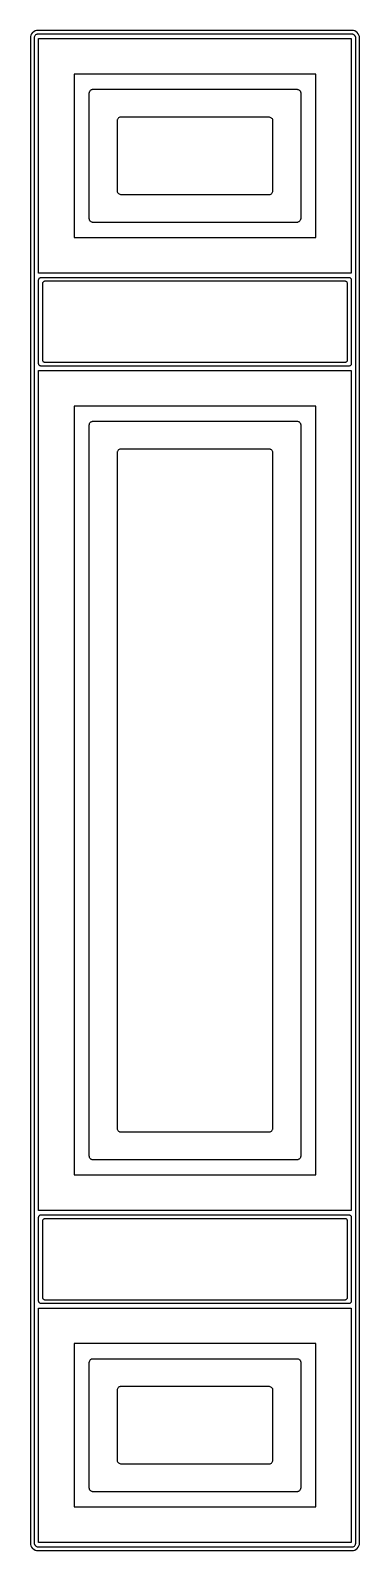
# Model space of a CAD drawing. Header units: millimetres. Extents: x 15277 to 15537, y 15262 to 16462.
import ezdxf

# ---------------------------------------------------------------- set-up
doc = ezdxf.new("R2010")
doc.units = ezdxf.units.MM

msp = doc.modelspace()

# ---------------------------------------------------------------- linework, layer by layer
for points in [[(15530.9, 16462.1), (15282.9, 16462.1, 0.414219), (15276.9, 16456.1), (15276.9, 15268.1, 0.414219), (15282.9, 15262.1), (15530.9, 15262.1, 0.414219), (15536.9, 15268.1), (15536.9, 16456.1, 0.414223), (15530.9, 16462.1)], [(15533.9, 16383.1), (15533.9, 16414.6), (15533.9, 16446.1), (15533.9, 16447.5), (15533.9, 16449), (15533.9, 16449.7), (15533.9, 16450.4), (15533.9, 16451.1), (15533.9, 16451.8), (15533.9, 16452.5, 0.000689), (15533.9, 16453.2, -0.000344), (15533.9, 16454.7, 0.001365), (15533.9, 16456.1, 0.006433), (15533.9, 16456.3, 0.01287), (15533.9, 16456.4, 0.050138), (15533.8, 16457, 0.088465), (15533.3, 16457.9, 0.088707), (15532.5, 16458.7, 0.076097), (15531.7, 16459, 0.025329), (15531.4, 16459.1, 0.011085), (15531.2, 16459.1, 0.011421), (15531.1, 16459.1, 0.008035), (15530.9, 16459.1, 0.001987), (15529.1, 16459.1, -0.001), (15528.2, 16459.1), (15527.7, 16459.1), (15527.3, 16459.1), (15526.8, 16459.1), (15526.3, 16459.1), (15525.4, 16459.1), (15524.5, 16459.1), (15523.6, 16459.1), (15520.3, 16459.1), (15517.1, 16459.1), (15513.9, 16459.1), (15510.7, 16459.1), (15497.8, 16459.1), (15490.2, 16459.1), (15482.6, 16459.1), (15475, 16459.1), (15467.4, 16459.1), (15452.1, 16459.1), (15436.9, 16459.1), (15376.9, 16459.1), (15336.4, 16459.1), (15295.8, 16459.1), (15294, 16459.1), (15292.2, 16459.1), (15291.2, 16459.1), (15290.3, 16459.1), (15289.4, 16459.1), (15288.5, 16459.1), (15288, 16459.1), (15287.5, 16459.1), (15287.1, 16459.1), (15286.6, 16459.1), (15286.2, 16459.1), (15285.7, 16459.1, -0.001), (15284.8, 16459.1, 0.001861), (15282.9, 16459.1, 0.00324), (15282.8, 16459.1, 0.009705), (15282.6, 16459.1, 0.049314), (15282, 16459, 0.088628), (15281.1, 16458.5, 0.088391), (15280.4, 16457.7, 0.075461), (15280, 16456.9, 0.024603), (15280, 16456.6, 0.012967), (15280, 16456.4, 0.016068), (15279.9, 16456.3, 0.003226), (15279.9, 16456.1, 0.001364), (15279.9, 16454.7, -0.000341), (15279.9, 16453.2, 0.000684), (15279.9, 16452.5), (15279.9, 16451.8), (15279.9, 16451.1), (15279.9, 16450.4), (15279.9, 16446.2), (15279.9, 16442), (15279.9, 16433.6, 0.000004), (15279.9, 16433.3), (15279.9, 16433), (15279.9, 16432.5), (15279.9, 16431.5), (15279.9, 16429.4), (15279.9, 16425.2), (15279.9, 16423.1), (15279.9, 16422.5, -0.000929), (15279.9, 16422), (15279.9, 16421), (15279.9, 16416.7), (15279.9, 16412.5), (15279.9, 16411.5, 0.00001), (15279.9, 16411), (15279.9, 16410.4), (15279.9, 16408.3), (15279.9, 16404.1), (15279.9, 16403.1, 0.00005), (15279.9, 16402.6), (15279.9, 16402), (15279.9, 16399.9), (15279.9, 16395.7), (15279.9, 16394.7, 0.00001), (15279.9, 16394.1), (15279.9, 16393.6), (15279.9, 16391.5), (15279.9, 16383.1), (15279.9, 16343.1), (15279.9, 15381.1), (15279.9, 15341.1), (15279.9, 15309.6), (15279.9, 15278.1), (15279.9, 15276.7), (15279.9, 15275.3), (15279.9, 15274.5), (15279.9, 15273.8), (15279.9, 15273.1), (15279.9, 15272.4), (15279.9, 15271.7, 0.000682), (15279.9, 15271, -0.000355), (15279.9, 15269.5, 0.001705), (15279.9, 15268.1, 0.00643), (15279.9, 15268, 0.016113), (15280, 15267.8, 0.050061), (15280.1, 15267.2, 0.089014), (15280.6, 15266.3, 0.08855), (15281.4, 15265.6, 0.075426), (15282.2, 15265.2, 0.025454), (15282.5, 15265.1, 0.014622), (15282.6, 15265.1, 0.014858), (15282.8, 15265.1, 0.00324), (15282.9, 15265.1, 0.001589), (15284.8, 15265.1, -0.001077), (15285.7, 15265.1), (15286.2, 15265.1, -0.000523), (15286.4, 15265.1), (15286.6, 15265.1), (15287.1, 15265.1), (15287.5, 15265.1), (15288.5, 15265.1), (15288.9, 15265.1), (15289.4, 15265.1), (15290.3, 15265.1), (15291.1, 15265.1), (15291.3, 15265.1, 0.001212), (15291.5, 15265.1), (15291.9, 15265.1), (15293.5, 15265.1), (15296.8, 15265.1), (15303.2, 15265.1), (15316.1, 15265.1), (15318, 15265.1), (15318.5, 15265.1, -0.000514), (15319, 15265.1), (15319.9, 15265.1), (15323.7, 15265.1), (15331.3, 15265.1), (15338.9, 15265.1), (15340.8, 15265.1), (15341.3, 15265.1, 0.000514), (15341.8, 15265.1), (15342.7, 15265.1), (15346.5, 15265.1), (15361.7, 15265.1, 0.000514), (15362.2, 15265.1), (15362.7, 15265.1), (15363.6, 15265.1), (15365.5, 15265.1), (15369.3, 15265.1), (15376.9, 15265.1), (15436.9, 15265.1), (15477.5, 15265.1), (15497.8, 15265.1), (15518, 15265.1), (15519.9, 15265.1), (15521.7, 15265.1), (15522.6, 15265.1), (15523.6, 15265.1), (15524.5, 15265.1), (15525, 15265.1), (15525.4, 15265.1), (15526.3, 15265.1), (15526.8, 15265.1), (15527.3, 15265.1, -0.000795), (15529.1, 15265.1, 0.001589), (15530.9, 15265.1, 0.00324), (15531.1, 15265.1, 0.014659), (15531.2, 15265.1, 0.049544), (15531.8, 15265.2, 0.088903), (15532.8, 15265.7, 0.088798), (15533.5, 15266.5, 0.076012), (15533.8, 15267.4, 0.026201), (15533.9, 15267.7, 0.012949), (15533.9, 15267.8, 0.016112), (15533.9, 15268, 0.00643), (15533.9, 15268.1, 0.001707), (15533.9, 15269.5, -0.000344), (15533.9, 15271, 0.000725), (15533.9, 15271.7), (15533.9, 15272.4), (15533.9, 15273.1), (15533.9, 15273.8), (15533.9, 15278), (15533.9, 15282.2), (15533.9, 15290.7, 0.000026), (15533.9, 15290.9), (15533.9, 15291.2), (15533.9, 15291.7), (15533.9, 15292.8), (15533.9, 15294.9), (15533.9, 15299.1), (15533.9, 15301.2), (15533.9, 15301.7, -0.000034), (15533.9, 15302.2), (15533.9, 15303.3), (15533.9, 15307.5), (15533.9, 15311.7), (15533.9, 15312.7, 0.000929), (15533.9, 15313.3), (15533.9, 15313.8), (15533.9, 15315.9), (15533.9, 15320.1), (15533.9, 15321.1, 0.000208), (15533.9, 15321.7), (15533.9, 15322.2), (15533.9, 15324.3), (15533.9, 15328.5), (15533.9, 15329.5, 0.000208), (15533.9, 15330.1), (15533.9, 15330.6), (15533.9, 15332.7), (15533.9, 15341.1), (15533.9, 15381.1), (15533.9, 16343.1), (15533.9, 16383.1)], [(15490.4, 16343.1), (15490.4, 16330.1), (15490.4, 16317.1), (15490.4, 16316.5), (15490.4, 16315.9), (15490.4, 16315.6), (15490.4, 16315.3), (15490.4, 16315.1, -0.001689), (15490.4, 16314.8), (15490.4, 16314.5, 0.001688), (15490.4, 16314.2, -0.00085), (15490.4, 16313.6, -0.006431), (15490.4, 16313.5, -0.012895), (15490.4, 16313.3, -0.05007), (15490.3, 16312.7, -0.088979), (15489.8, 16311.8, -0.088777), (15489, 16311.1, -0.076306), (15488.2, 16310.7, -0.024535), (15487.9, 16310.6, -0.009476), (15487.7, 16310.6, -0.015777), (15487.6, 16310.6, -0.012855), (15487.4, 16310.6, -0.002219), (15486.5, 16310.6, 0.000493), (15485.5, 16310.6), (15485.2, 16310.6), (15485, 16310.6), (15484.5, 16310.6), (15484, 16310.6), (15483.5, 16310.6), (15477.7, 16310.6), (15471.8, 16310.6), (15466, 16310.6), (15460.2, 16310.6), (15448.6, 16310.6), (15442.8, 16310.6), (15436.9, 16310.6), (15376.9, 16310.6), (15355.2, 16310.6), (15333.4, 16310.6), (15331.9, 16310.6), (15330.4, 16310.6), (15329.9, 16310.6), (15329.4, 16310.6, -0.00074), (15328.4, 16310.6), (15328.2, 16310.6), (15327.9, 16310.6, 0.00074), (15327.4, 16310.6, -0.002219), (15326.4, 16310.6, -0.01125), (15326.3, 16310.6, -0.014546), (15326.1, 16310.6, -0.049314), (15325.5, 16310.7, -0.08929), (15324.6, 16311.2, -0.088796), (15323.9, 16312, -0.076026), (15323.5, 16312.9, -0.02626), (15323.5, 16313.2, -0.012967), (15323.5, 16313.3, -0.01612), (15323.4, 16313.5, -0.006431), (15323.4, 16313.6, -0.001688), (15323.4, 16314.2, 0.001692), (15323.4, 16314.5), (15323.4, 16314.8, -0.001686), (15323.4, 16315.1), (15323.4, 16315.3), (15323.4, 16317.1), (15323.4, 16318.8), (15323.4, 16322.3, 0.000078), (15323.4, 16322.5), (15323.4, 16322.7), (15323.4, 16323.2), (15323.4, 16324), (15323.4, 16325.8), (15323.4, 16327.5), (15323.4, 16327.9, -0.000006), (15323.4, 16328.4), (15323.4, 16329.2), (15323.4, 16331), (15323.4, 16331.4, -0.000006), (15323.4, 16331.8), (15323.4, 16332.7), (15323.4, 16334.4), (15323.4, 16334.9, -0.000006), (15323.4, 16335.3), (15323.4, 16336.2), (15323.4, 16339.6, -0.000025), (15323.4, 16339.9), (15323.4, 16340.1), (15323.4, 16340.5), (15323.4, 16341.4), (15323.4, 16343.1), (15323.4, 16383.1), (15323.4, 16396.1), (15323.4, 16409.1), (15323.4, 16409.7), (15323.4, 16410.3), (15323.4, 16410.6), (15323.4, 16410.9), (15323.4, 16411.2), (15323.4, 16411.5, 0.00085), (15323.4, 16412, -0.001686), (15323.4, 16412.6, -0.006453), (15323.4, 16412.8, -0.016068), (15323.5, 16412.9, -0.050138), (15323.6, 16413.5, -0.089447), (15324.1, 16414.4, -0.088596), (15324.9, 16415.2, -0.074938), (15325.7, 16415.5, -0.025205), (15326, 16415.6, -0.011605), (15326.1, 16415.6, -0.009705), (15326.3, 16415.6, -0.00324), (15326.4, 16415.6, -0.001479), (15327.4, 16415.6, 0.000986), (15328.4, 16415.6), (15328.9, 16415.6), (15329.4, 16415.6), (15329.7, 16415.6), (15329.9, 16415.6), (15330.4, 16415.6), (15336.2, 16415.6), (15342, 16415.6), (15347.9, 16415.6), (15353.7, 16415.6), (15365.3, 16415.6), (15376.9, 16415.6), (15436.9, 16415.6), (15458.7, 16415.6), (15480.5, 16415.6), (15482, 16415.6), (15482.7, 16415.6), (15483.5, 16415.6), (15484, 16415.6), (15484.5, 16415.6), (15485, 16415.6), (15485.2, 16415.6), (15485.5, 16415.6, 0.00074), (15486.5, 16415.6, -0.001479), (15487.4, 16415.6, -0.008035), (15487.6, 16415.6, -0.010957), (15487.7, 16415.6, -0.049979), (15488.3, 16415.5, -0.088539), (15489.3, 16415, -0.088773), (15490, 16414.2, -0.076069), (15490.3, 16413.4, -0.026202), (15490.4, 16413.1, -0.012925), (15490.4, 16412.9, -0.012896), (15490.4, 16412.8, -0.006433), (15490.4, 16412.6, -0.00085), (15490.4, 16412, 0.001689), (15490.4, 16411.7), (15490.4, 16411.5), (15490.4, 16411.2), (15490.4, 16410.9), (15490.4, 16410.6, 0.00193), (15490.4, 16410.4), (15490.4, 16409.9), (15490.4, 16408.8), (15490.4, 16406.8), (15490.4, 16402.8), (15490.4, 16402.2), (15490.4, 16402, -0.00003), (15490.4, 16401.9), (15490.4, 16401.5), (15490.4, 16400.3), (15490.4, 16399.7), (15490.4, 16399.5, -0.00003), (15490.4, 16399.4), (15490.4, 16399.1), (15490.4, 16397.9), (15490.4, 16395.4), (15490.4, 16394.8), (15490.4, 16394.6, 0.003177), (15490.4, 16394.5), (15490.4, 16394.2), (15490.4, 16392.9), (15490.4, 16388, 0.000004), (15490.4, 16387.7), (15490.4, 16387.4), (15490.4, 16386.8), (15490.4, 16385.6), (15490.4, 16383.1), (15490.4, 16343.1)], [(15345.4, 16383.1), (15345.4, 16343.1), (15345.4, 16339.7), (15345.4, 16336.4), (15345.4, 16336.2), (15345.4, 16336.1), (15345.4, 16336), (15345.4, 16335.9), (15345.4, 16335.8), (15345.4, 16335.8, 0.000005), (15345.4, 16335.6, 0.00971), (15345.4, 16335.5, 0.01612), (15345.5, 16335.3, 0.062838), (15345.6, 16334.6, 0.089388), (15346.2, 16333.7, 0.089152), (15347, 16333, 0.088727), (15348, 16332.6, 0.010014), (15348.1, 16332.6, 0.014546), (15348.3, 16332.6, 0.008035), (15348.4, 16332.6, 0.002178), (15349, 16332.6), (15349.3, 16332.6), (15349.6, 16332.6, 0.00131), (15350.1, 16332.6), (15351.4, 16332.6), (15352.8, 16332.6), (15354.1, 16332.6), (15355.4, 16332.6), (15356.8, 16332.6), (15358.1, 16332.6), (15360.7, 16332.6), (15362.8, 16332.6), (15364.8, 16332.6), (15366.8, 16332.6), (15368.8, 16332.6), (15372.9, 16332.6), (15376.9, 16332.6), (15436.9, 16332.6), (15449.5, 16332.6), (15462.1, 16332.6), (15462.6, 16332.6), (15463.2, 16332.6), (15463.5, 16332.6), (15463.8, 16332.6), (15464, 16332.6), (15464.3, 16332.6), (15464.6, 16332.6, -0.001801), (15464.9, 16332.6, 0.001311), (15465.4, 16332.6, 0.008034), (15465.6, 16332.6, 0.014447), (15465.7, 16332.6, 0.050501), (15466.3, 16332.7, 0.088806), (15467.3, 16333.2, 0.088922), (15468, 16334, 0.076563), (15468.3, 16334.9, 0.03701), (15468.4, 16335.3, 0.012895), (15468.4, 16335.5, 0.00971), (15468.4, 16335.6, 0.003237), (15468.4, 16335.8), (15468.4, 16335.8), (15468.4, 16335.9, 0.000544), (15468.4, 16337.7), (15468.4, 16339.5), (15468.4, 16340, 0.000089), (15468.4, 16340.2), (15468.4, 16340.4), (15468.4, 16340.9, 0.000098), (15468.4, 16341.1), (15468.4, 16341.3), (15468.4, 16341.8, 0.000098), (15468.4, 16342), (15468.4, 16342.2), (15468.4, 16343.1), (15468.4, 16383.1), (15468.4, 16386.5), (15468.4, 16389.9), (15468.4, 16390), (15468.4, 16390.2), (15468.4, 16390.2), (15468.4, 16390.3), (15468.4, 16390.4), (15468.4, 16390.5, 0.000022), (15468.4, 16390.6, 0.009711), (15468.4, 16390.8, 0.01287), (15468.4, 16390.9, 0.062822), (15468.3, 16391.7, 0.088373), (15467.7, 16392.6, 0.08848), (15466.9, 16393.2, 0.088837), (15465.9, 16393.6, 0.011085), (15465.7, 16393.6, 0.011421), (15465.6, 16393.6, 0.008035), (15465.4, 16393.6, 0.001311), (15464.9, 16393.6, -0.000437), (15464.6, 16393.6), (15464.3, 16393.6), (15464, 16393.6), (15463.8, 16393.6), (15462.4, 16393.6), (15461.1, 16393.6), (15459.8, 16393.6), (15458.5, 16393.6), (15455.8, 16393.6), (15453.1, 16393.6), (15449.1, 16393.6), (15445, 16393.6), (15441, 16393.6), (15436.9, 16393.6), (15376.9, 16393.6), (15364.4, 16393.6), (15351.8, 16393.6), (15351.2, 16393.6), (15350.7, 16393.6), (15350.4, 16393.6, -0.000437), (15350.1, 16393.6), (15349.8, 16393.6), (15349.6, 16393.6, -0.001311), (15349, 16393.6, 0.000437), (15348.4, 16393.6, 0.006446), (15348.3, 16393.6, 0.009705), (15348.1, 16393.6, 0.049314), (15347.5, 16393.5, 0.088628), (15346.6, 16393, 0.088391), (15345.9, 16392.2, 0.07594), (15345.5, 16391.4, 0.038135), (15345.5, 16390.9, 0.016068), (15345.4, 16390.8, 0.00971), (15345.4, 16390.6, 0.000013), (15345.4, 16390.5), (15345.4, 16390.4), (15345.4, 16390.3, 0.000545), (15345.4, 16388.5), (15345.4, 16386.7), (15345.4, 16386.3, 0.000022), (15345.4, 16386), (15345.4, 16385.8), (15345.4, 16385.4, 0.000003), (15345.4, 16385.1), (15345.4, 16384.9), (15345.4, 16384.5, 0.000003), (15345.4, 16384.2), (15345.4, 16384), (15345.4, 16383.1)], [(15436.9, 16197.1), (15376.9, 16197.1), (15337.5, 16197.1), (15298, 16197.1), (15296.2, 16197.1), (15294.4, 16197.1), (15293.5, 16197.1), (15293.1, 16197.1), (15292.6, 16197.1), (15291.7, 16197.1), (15290.8, 16197.1), (15289.9, 16197.1), (15289.5, 16197.1), (15289, 16197.1, -0.000408), (15288.6, 16197.1), (15288.1, 16197.1, 0.001213), (15287.2, 16197.1, -0.002306), (15285.4, 16197.1, -0.011676), (15285.3, 16197.1, -0.023025), (15285.2, 16197.1, -0.047507), (15284.8, 16197.2, -0.095497), (15284.2, 16197.6, -0.094685), (15283.7, 16198.1, -0.078807), (15283.5, 16198.7, -0.015709), (15283.5, 16198.9, -0.01172), (15283.4, 16199, -0.007752), (15283.4, 16199), (15283.4, 16199.1, -0.002264), (15283.4, 16200.4, 0.000382), (15283.4, 16201.7, -0.000755), (15283.4, 16202.3), (15283.4, 16203, 0.000755), (15283.4, 16203.6), (15283.4, 16204.3, -0.000159), (15283.4, 16207.4, 0.000953), (15283.4, 16210.4, -0.000039), (15283.4, 16210.6), (15283.4, 16210.8), (15283.4, 16211.2), (15283.4, 16212), (15283.4, 16213.5), (15283.4, 16216.6), (15283.4, 16222.7), (15283.4, 16225.8), (15283.4, 16227.3), (15283.4, 16228.1), (15283.4, 16228.5, -0.000015), (15283.4, 16228.9), (15283.4, 16241.2), (15283.4, 16247.3, 0.000099), (15283.4, 16247.5), (15283.4, 16247.7), (15283.4, 16248.1), (15283.4, 16248.9), (15283.4, 16250.4), (15283.4, 16253.5), (15283.4, 16254.8), (15283.4, 16255.4), (15283.4, 16255.7), (15283.4, 16255.9, 0.000128), (15283.4, 16256, -0.000031), (15283.4, 16256.2), (15283.4, 16256.4), (15283.4, 16256.7), (15283.4, 16257.3), (15283.4, 16258.6), (15283.4, 16259.3), (15283.4, 16259.9), (15283.4, 16260.6), (15283.4, 16261.2), (15283.4, 16261.9, -0.000756), (15283.4, 16262.5, 0.000382), (15283.4, 16263.8, -0.002263), (15283.4, 16265.1, -0.00778), (15283.4, 16265.2, -0.019516), (15283.5, 16265.4, -0.061312), (15283.6, 16265.8, -0.094163), (15284, 16266.5, -0.094053), (15284.6, 16266.9, -0.062832), (15285.1, 16267.1, -0.014414), (15285.2, 16267.1, -0.017278), (15285.3, 16267.1, -0.005791), (15285.4, 16267.1, -0.001913), (15287.2, 16267.1, 0.000408), (15289, 16267.1), (15289.9, 16267.1), (15290.8, 16267.1, 0.000408), (15292.6, 16267.1), (15297.1, 16267.1), (15299.3, 16267.1), (15301.6, 16267.1), (15311, 16267.1), (15320.4, 16267.1), (15329.8, 16267.1), (15339.3, 16267.1), (15358.1, 16267.1), (15367.5, 16267.1), (15376.9, 16267.1), (15436.9, 16267.1), (15476.4, 16267.1), (15515.9, 16267.1), (15517.7, 16267.1), (15519.5, 16267.1), (15520.4, 16267.1), (15521.3, 16267.1), (15522.2, 16267.1), (15522.6, 16267.1), (15523.1, 16267.1, -0.000408), (15524.9, 16267.1, 0.000408), (15526.6, 16267.1, -0.002041), (15528.4, 16267.1, -0.009677), (15528.6, 16267.1, -0.019276), (15528.7, 16267.1, -0.047507), (15529.1, 16267, -0.09439), (15529.7, 16266.6, -0.09452), (15530.2, 16266.1, -0.078807), (15530.4, 16265.5, -0.015709), (15530.4, 16265.4, -0.019517), (15530.4, 16265.2, -0.011672), (15530.4, 16265.1, -0.002264), (15530.4, 16263.8, 0.000755), (15530.4, 16262.5, -0.000755), (15530.4, 16261.9), (15530.4, 16261.2), (15530.4, 16260.6), (15530.4, 16259.9), (15530.4, 16256.9), (15530.4, 16253.8), (15530.4, 16247.6, -0.000108), (15530.4, 16247.4), (15530.4, 16247.3), (15530.4, 16246.9), (15530.4, 16246.1), (15530.4, 16244.6), (15530.4, 16241.5), (15530.4, 16240), (15530.4, 16239.6, 0.001271), (15530.4, 16239.2), (15530.4, 16238.4), (15530.4, 16235.3), (15530.4, 16232.3), (15530.4, 16231.5, -0.001274), (15530.4, 16231.1), (15530.4, 16230.7), (15530.4, 16229.2), (15530.4, 16226.1), (15530.4, 16225.4, -0.001272), (15530.4, 16225), (15530.4, 16224.6), (15530.4, 16223), (15530.4, 16220), (15530.4, 16219.2, -0.001272), (15530.4, 16218.8), (15530.4, 16218.4), (15530.4, 16216.9), (15530.4, 16210.8), (15530.4, 16208.2), (15530.4, 16205.6), (15530.4, 16204.9), (15530.4, 16204.3), (15530.4, 16203.6), (15530.4, 16203), (15530.4, 16202.3, -0.000755), (15530.4, 16201.7, 0.000755), (15530.4, 16200.4, -0.002265), (15530.4, 16199.1, -0.007751), (15530.4, 16199, -0.015634), (15530.4, 16198.9, -0.046556), (15530.3, 16198.5, -0.093778), (15530, 16197.8, -0.094204), (15529.4, 16197.4, -0.079376), (15528.8, 16197.1, -0.015812), (15528.7, 16197.1, -0.023263), (15528.6, 16197.1, -0.011676), (15528.4, 16197.1, -0.002041), (15526.6, 16197.1, 0.00051), (15524.9, 16197.1, -0.000408), (15523.1, 16197.1), (15522.2, 16197.1), (15521.3, 16197.1), (15519, 16197.1), (15516.8, 16197.1), (15514.5, 16197.1), (15512.3, 16197.1), (15502.9, 16197.1), (15493.5, 16197.1), (15484, 16197.1), (15474.6, 16197.1), (15455.8, 16197.1), (15446.4, 16197.1), (15436.9, 16197.1)], [(15436.9, 16200.1), (15475.1, 16200.1), (15513.3, 16200.1), (15515, 16200.1), (15516.8, 16200.1), (15517.6, 16200.1), (15518.1, 16200.1), (15518.5, 16200.1), (15519.4, 16200.1), (15520.2, 16200.1, 0.000422), (15522, 16200.1), (15522.4, 16200.1), (15522.8, 16200.1, -0.000844), (15523.7, 16200.1, 0.002532), (15525.4, 16200.1, 0.008023), (15525.5, 16200.1, 0.011659), (15525.6, 16200.1, 0.017716), (15525.7, 16200.1, 0.047248), (15526.1, 16200.2, 0.094192), (15526.7, 16200.6, 0.094032), (15527.2, 16201.1, 0.079513), (15527.4, 16201.7, 0.011891), (15527.4, 16201.9, 0.015617), (15527.4, 16202, 0.007751), (15527.4, 16202.1, 0.002076), (15527.4, 16203.3, -0.00083), (15527.4, 16204.5, 0.00083), (15527.4, 16205), (15527.4, 16205.6), (15527.4, 16206.2), (15527.4, 16206.8, 0.000167), (15527.4, 16209.8, -0.000996), (15527.4, 16212.7, 0.00003), (15527.4, 16212.9), (15527.4, 16213.1), (15527.4, 16213.4), (15527.4, 16214.2), (15527.4, 16215.6), (15527.4, 16218.6), (15527.4, 16230.3), (15527.4, 16233.3), (15527.4, 16234, 0.001328), (15527.4, 16234.4), (15527.4, 16234.8), (15527.4, 16236.2), (15527.4, 16239.2), (15527.4, 16239.9, 0.000041), (15527.4, 16240.3), (15527.4, 16240.6), (15527.4, 16242.1), (15527.4, 16245), (15527.4, 16245.8, 0.001328), (15527.4, 16246.2), (15527.4, 16246.5), (15527.4, 16248), (15527.4, 16253.9), (15527.4, 16255), (15527.4, 16256.2), (15527.4, 16256.8), (15527.4, 16257.4), (15527.4, 16258), (15527.4, 16258.6), (15527.4, 16259.2, 0.000831), (15527.4, 16259.8, -0.00083), (15527.4, 16260.9, 0.00249), (15527.4, 16262.1, 0.007815), (15527.4, 16262.2, 0.019517), (15527.4, 16262.4, 0.04518), (15527.3, 16262.7, 0.094466), (15527, 16263.4, 0.094205), (15526.4, 16263.9, 0.079073), (15525.8, 16264.1, 0.013396), (15525.7, 16264.1, 0.017041), (15525.6, 16264.1, 0.009773), (15525.4, 16264.1, 0.00211), (15523.7, 16264.1, -0.000422), (15522, 16264.1, 0.000507), (15520.2, 16264.1), (15519.8, 16264.1), (15519.4, 16264.1), (15518.5, 16264.1), (15515.9, 16264.1), (15513.3, 16264.1), (15510.7, 16264.1), (15508.1, 16264.1), (15499.2, 16264.1), (15490.3, 16264.1), (15481.4, 16264.1), (15472.5, 16264.1), (15454.7, 16264.1), (15445.8, 16264.1), (15436.9, 16264.1), (15376.9, 16264.1), (15338.8, 16264.1), (15300.6, 16264.1), (15298.9, 16264.1), (15297.1, 16264.1), (15296.3, 16264.1), (15295.4, 16264.1), (15294.5, 16264.1), (15294.1, 16264.1), (15293.6, 16264.1, 0.000507), (15291.9, 16264.1, -0.000422), (15290.2, 16264.1, 0.00211), (15288.4, 16264.1, 0.009773), (15288.3, 16264.1, 0.017517), (15288.2, 16264.1, 0.046403), (15287.8, 16264, 0.094778), (15287.2, 16263.6, 0.094701), (15286.7, 16263.1, 0.078807), (15286.5, 16262.5, 0.015708), (15286.5, 16262.4, 0.011726), (15286.4, 16262.2, 0.007815), (15286.4, 16262.1, 0.00166), (15286.4, 16260.9, -0.000415), (15286.4, 16259.8, 0.00083), (15286.4, 16259.2), (15286.4, 16258.6, -0.00083), (15286.4, 16258), (15286.4, 16257.4, 0.000166), (15286.4, 16254.5, -0.000996), (15286.4, 16251.5, 0.000001), (15286.4, 16251.3), (15286.4, 16251.2), (15286.4, 16250.8), (15286.4, 16250), (15286.4, 16248.6), (15286.4, 16245.6), (15286.4, 16233.9), (15286.4, 16230.9), (15286.4, 16230.2, 0.000012), (15286.4, 16229.8), (15286.4, 16229.5), (15286.4, 16228), (15286.4, 16225), (15286.4, 16224.3, 0.000012), (15286.4, 16223.9), (15286.4, 16223.6), (15286.4, 16222.1), (15286.4, 16219.2), (15286.4, 16218.4, 0.000012), (15286.4, 16218.1), (15286.4, 16217.7), (15286.4, 16216.2), (15286.4, 16210.3), (15286.4, 16209.2), (15286.4, 16208), (15286.4, 16207.4), (15286.4, 16206.8), (15286.4, 16206.2), (15286.4, 16205.6), (15286.4, 16205, 0.00083), (15286.4, 16204.5, -0.000415), (15286.4, 16203.3, 0.00166), (15286.4, 16202.1), (15286.4, 16202, 0.007752), (15286.4, 16202, 0.015625), (15286.5, 16201.9, 0.047866), (15286.5, 16201.5, 0.094369), (15286.9, 16200.8, 0.094204), (15287.5, 16200.4, 0.078961), (15288.1, 16200.1, 0.016329), (15288.2, 16200.1, 0.017516), (15288.3, 16200.1, 0.01246), (15288.4, 16200.1, 0.008295), (15288.4, 16200.1, 0.002532), (15290.2, 16200.1, -0.000844), (15291, 16200.1), (15291.5, 16200.1), (15291.9, 16200.1), (15292.3, 16200.1), (15292.8, 16200.1), (15293.6, 16200.1, -0.000507), (15295.4, 16200.1), (15298, 16200.1), (15300.6, 16200.1), (15305.8, 16200.1), (15314.7, 16200.1), (15323.6, 16200.1), (15332.5, 16200.1), (15341.4, 16200.1), (15359.2, 16200.1), (15368.1, 16200.1), (15376.9, 16200.1), (15436.9, 16200.1)], [(15436.9, 16153.6), (15458.7, 16153.6), (15480.5, 16153.6), (15482, 16153.6), (15483.5, 16153.6), (15484, 16153.6), (15484.5, 16153.6), (15485, 16153.6), (15485.2, 16153.6), (15485.5, 16153.6, 0.00074), (15486.5, 16153.6, -0.001479), (15487.4, 16153.6, -0.008035), (15487.6, 16153.6, -0.011612), (15487.7, 16153.6, -0.048784), (15488.3, 16153.5, -0.088479), (15489.3, 16153, -0.088827), (15490, 16152.2, -0.076012), (15490.3, 16151.4, -0.024661), (15490.4, 16151.1, -0.012907), (15490.4, 16150.9, -0.016115), (15490.4, 16150.8, -0.006431), (15490.4, 16150.6, -0.004946), (15490.5, 16145.6, 0.000388), (15490.4, 16140.5, 0.000485), (15490.4, 16130.5), (15490.4, 16129.8), (15490.4, 16129.2), (15490.4, 16128, -0.000023), (15490.4, 16127.8), (15490.4, 16127.6), (15490.4, 16127.3), (15490.4, 16126.7), (15490.4, 16126.1), (15490.4, 16125.8, -0.000204), (15490.4, 16125.4), (15490.4, 16122.9), (15490.4, 16122.6, 0.001552), (15490.4, 16122.3), (15490.4, 16121.7), (15490.4, 16121.3, 0.001552), (15490.4, 16121), (15490.4, 16120.4), (15490.4, 16119.8), (15490.4, 16119.6, 0.003103), (15490.4, 16119.5), (15490.4, 16119.1), (15490.4, 16117.9), (15490.4, 16115.4), (15490.4, 16114.1), (15490.4, 16113.8, -0.000033), (15490.4, 16113.5), (15490.4, 16112.9), (15490.4, 16110.3), (15490.4, 16105.3), (15490.4, 16100.3), (15490.4, 16092.7), (15490.4, 16085.2), (15490.4, 16077.6), (15490.4, 16073.8), (15490.4, 16071.9), (15490.4, 16071), (15490.4, 16070.5), (15490.4, 16070.3, -0.002073), (15490.4, 16070.1), (15490.4, 16018.1), (15490.4, 15966.1, -0.000162), (15490.4, 15965.9), (15490.4, 15965.7), (15490.4, 15965.3), (15490.4, 15964.5), (15490.4, 15962.8), (15490.4, 15959.6), (15490.4, 15953.1), (15490.4, 15940.1), (15490.4, 15914.1), (15490.4, 15901.1), (15490.4, 15897.8), (15490.4, 15897), (15490.4, 15896.8, 0.002405), (15490.4, 15896.6), (15490.4, 15896.2), (15490.4, 15894.6), (15490.4, 15888.1), (15490.4, 15862.1), (15490.4, 15836.1), (15490.4, 15829.6), (15490.4, 15828), (15490.4, 15827.6, -0.002406), (15490.4, 15827.4), (15490.4, 15827.2), (15490.4, 15826.4), (15490.4, 15823.1), (15490.4, 15810.1), (15490.4, 15784.1), (15490.4, 15777.6), (15490.4, 15776), (15490.4, 15775.6, -0.002407), (15490.4, 15775.4), (15490.4, 15775.2), (15490.4, 15774.4), (15490.4, 15771.1), (15490.4, 15758.1), (15490.4, 15732.1), (15490.4, 15725.6), (15490.4, 15724), (15490.4, 15723.6, -0.002404), (15490.4, 15723.4), (15490.4, 15723.2), (15490.4, 15722.4), (15490.4, 15719.1), (15490.4, 15706.1), (15490.4, 15654.2), (15490.4, 15644.1), (15490.4, 15634), (15490.4, 15629), (15490.4, 15624), (15490.4, 15618.9), (15490.4, 15613.9), (15490.4, 15611.4), (15490.4, 15610.7, -0.001558), (15490.4, 15610.4), (15490.4, 15610.1), (15490.4, 15608.8), (15490.4, 15606.3), (15490.4, 15605.1), (15490.4, 15604.8, 0.000012), (15490.4, 15604.6), (15490.4, 15604.4), (15490.4, 15603.8), (15490.4, 15603.2, 0.000008), (15490.4, 15602.9), (15490.4, 15602.6), (15490.4, 15601.9, 0.000015), (15490.4, 15601.6), (15490.4, 15601.3), (15490.4, 15598.8, -0.000175), (15490.4, 15598.5), (15490.4, 15598.2), (15490.4, 15597.5), (15490.4, 15596.9), (15490.4, 15596.6), (15490.4, 15596.4, -0.000008), (15490.4, 15596.3), (15490.4, 15595), (15490.4, 15594.4), (15490.4, 15593.7, 0.000485), (15490.4, 15583.7, 0.000388), (15490.5, 15578.6, -0.004947), (15490.4, 15573.6, -0.00643), (15490.4, 15573.5, -0.012869), (15490.4, 15573.3, -0.037031), (15490.3, 15572.9, -0.088815), (15489.9, 15571.9, -0.075553), (15489.3, 15571.2, -0.075533), (15488.5, 15570.8, -0.050718), (15487.9, 15570.6, -0.011342), (15487.7, 15570.6, -0.011831), (15487.6, 15570.6, -0.008034), (15487.4, 15570.6, -0.002219), (15486.5, 15570.6, 0.000493), (15486, 15570.6), (15485.8, 15570.6, -0.000978), (15485.7, 15570.6), (15485.5, 15570.6, -0.00074), (15485, 15570.6), (15484.5, 15570.6), (15484, 15570.6), (15483.5, 15570.6), (15482.8, 15570.6), (15482.6, 15570.6, -0.00134), (15482.4, 15570.6), (15482, 15570.6), (15480.6, 15570.6), (15479.8, 15570.6), (15479.7, 15570.6, -0.00134), (15479.5, 15570.6), (15479.1, 15570.6), (15477.7, 15570.6), (15474.8, 15570.6), (15473.3, 15570.6, 0.001253), (15471.8, 15570.6, -0.000672), (15471.7, 15570.6), (15471.5, 15570.6), (15471.1, 15570.6), (15470.4, 15570.6), (15468.9, 15570.6), (15466, 15570.6), (15464.6, 15570.6), (15464.2, 15570.6, 0.001502), (15463.8, 15570.6), (15463.1, 15570.6), (15460.2, 15570.6), (15454.4, 15570.6), (15452.9, 15570.6), (15452.6, 15570.6, 0.000337), (15452.4, 15570.6, 0.002767), (15452.2, 15570.6), (15451.5, 15570.6), (15448.6, 15570.6), (15445.7, 15570.6), (15444.9, 15570.6, -0.000671), (15444.6, 15570.6), (15444.2, 15570.6), (15442.8, 15570.6), (15436.9, 15570.6), (15376.9, 15570.6), (15355.2, 15570.6), (15333.4, 15570.6), (15333, 15570.6, 0.001316), (15332.8, 15570.6), (15332.6, 15570.6), (15331.9, 15570.6), (15331.1, 15570.6, -0.000657), (15330.8, 15570.6), (15330.4, 15570.6), (15329.9, 15570.6), (15329.4, 15570.6), (15328.9, 15570.6, -0.00074), (15328.4, 15570.6), (15328.2, 15570.6, -0.004064), (15328.1, 15570.6), (15327.9, 15570.6, 0.000493), (15327.4, 15570.6, -0.001479), (15326.4, 15570.6, -0.008035), (15326.3, 15570.6, -0.011831), (15326.1, 15570.6, -0.049906), (15325.5, 15570.7, -0.088478), (15324.6, 15571.2, -0.088815), (15323.9, 15572, -0.076068), (15323.5, 15572.9, -0.024662), (15323.5, 15573.2, -0.009765), (15323.5, 15573.3, -0.016062), (15323.4, 15573.5, -0.00643), (15323.4, 15573.6, -0.004947), (15323.4, 15578.6, 0.000389), (15323.4, 15583.7, 0.000485), (15323.4, 15593.7), (15323.4, 15594.4), (15323.4, 15595), (15323.4, 15596.3, -0.000006), (15323.4, 15596.4), (15323.4, 15596.6), (15323.4, 15596.9), (15323.4, 15597.5), (15323.4, 15598.2), (15323.4, 15598.5, -0.000014), (15323.4, 15598.8), (15323.4, 15601.3), (15323.4, 15601.6, 0.001556), (15323.4, 15601.9), (15323.4, 15602.6), (15323.4, 15602.9, 0.001558), (15323.4, 15603.2), (15323.4, 15603.8), (15323.4, 15604.4), (15323.4, 15604.6, 0.003106), (15323.4, 15604.8), (15323.4, 15605.1), (15323.4, 15606.3), (15323.4, 15608.8), (15323.4, 15610.1), (15323.4, 15610.4, -0.000015), (15323.4, 15610.7), (15323.4, 15611.4), (15323.4, 15613.9), (15323.4, 15618.9), (15323.4, 15624), (15323.4, 15631.5), (15323.4, 15639.1), (15323.4, 15646.6), (15323.4, 15650.4), (15323.4, 15652.3), (15323.4, 15653.2), (15323.4, 15653.7), (15323.4, 15653.9, -0.002071), (15323.4, 15654.2), (15323.4, 15706.1), (15323.4, 15758.1, -0.00004), (15323.4, 15758.3), (15323.4, 15758.5), (15323.4, 15758.9), (15323.4, 15759.8), (15323.4, 15761.4), (15323.4, 15764.6), (15323.4, 15771.1), (15323.4, 15784.1), (15323.4, 15810.1), (15323.4, 15823.1), (15323.4, 15826.4), (15323.4, 15827.2), (15323.4, 15827.4, 0.002406), (15323.4, 15827.6), (15323.4, 15828), (15323.4, 15829.6), (15323.4, 15836.1), (15323.4, 15862.1), (15323.4, 15888.1), (15323.4, 15894.6), (15323.4, 15896.2), (15323.4, 15896.6, -0.002405), (15323.4, 15896.8), (15323.4, 15897), (15323.4, 15897.8), (15323.4, 15901.1), (15323.4, 15914.1), (15323.4, 15940.1), (15323.4, 15946.6), (15323.4, 15948.2), (15323.4, 15948.6, -0.002405), (15323.4, 15948.8), (15323.4, 15949), (15323.4, 15949.8), (15323.4, 15953.1), (15323.4, 15966.1), (15323.4, 16070.1), (15323.4, 16080.1), (15323.4, 16090.2), (15323.4, 16095.2), (15323.4, 16100.3, 0.003108), (15323.4, 16100.4), (15323.4, 16100.6), (15323.4, 16100.9), (15323.4, 16101.5), (15323.4, 16102.8), (15323.4, 16105.3), (15323.4, 16107.8), (15323.4, 16109.1), (15323.4, 16109.7), (15323.4, 16110), (15323.4, 16110.2, -0.000012), (15323.4, 16110.3, -0.003106), (15323.4, 16110.5), (15323.4, 16110.6), (15323.4, 16111), (15323.4, 16111.6), (15323.4, 16112.9), (15323.4, 16115.4), (15323.4, 16117.9), (15323.4, 16119.1), (15323.4, 16119.8), (15323.4, 16120.1), (15323.4, 16120.2, 0.000023), (15323.4, 16120.4), (15323.4, 16122.9), (15323.4, 16123.5, 0.000107), (15323.4, 16123.9), (15323.4, 16124.2), (15323.4, 16125.4), (15323.4, 16126.1, 0.000107), (15323.4, 16126.4), (15323.4, 16126.7), (15323.4, 16127.3), (15323.4, 16127.6), (15323.4, 16127.8, -0.000012), (15323.4, 16128, 0.000776), (15323.4, 16129.2, -0.000388), (15323.4, 16130.5, 0.000436), (15323.4, 16140.5, 0.000388), (15323.4, 16143.1, -0.000582), (15323.4, 16145.6, -0.003104), (15323.4, 16150.6, -0.006431), (15323.4, 16150.8, -0.016115), (15323.5, 16150.9, -0.036976), (15323.5, 16151.4, -0.088778), (15324, 16152.3, -0.07566), (15324.6, 16153, -0.075963), (15325.4, 16153.4, -0.051581), (15326, 16153.6, -0.011343), (15326.1, 16153.6, -0.011831), (15326.3, 16153.6, -0.008034), (15326.4, 16153.6, -0.002219), (15327.4, 16153.6, 0.00074), (15328.4, 16153.6), (15328.7, 16153.6), (15328.9, 16153.6), (15329.4, 16153.6), (15329.9, 16153.6), (15330.4, 16153.6), (15336.2, 16153.6), (15342, 16153.6), (15347.9, 16153.6), (15353.7, 16153.6), (15365.3, 16153.6), (15376.9, 16153.6), (15436.9, 16153.6)], [(15345.4, 16051.5), (15345.4, 16004.2), (15345.4, 15956.8, 0.000037), (15345.4, 15956.6), (15345.4, 15956.4), (15345.4, 15956.1), (15345.4, 15955.3), (15345.4, 15953.8), (15345.4, 15950.9), (15345.4, 15945), (15345.4, 15933.1), (15345.4, 15909.5), (15345.4, 15897.6), (15345.4, 15894.7), (15345.4, 15893.9), (15345.4, 15893.7, -0.000007), (15345.4, 15893.6), (15345.4, 15893.2), (15345.4, 15891.7), (15345.4, 15885.8), (15345.4, 15862.1), (15345.4, 15838.4), (15345.4, 15832.5), (15345.4, 15831), (15345.4, 15830.7, 0.000021), (15345.4, 15830.5), (15345.4, 15830.3), (15345.4, 15829.6), (15345.4, 15826.6), (15345.4, 15814.8), (15345.4, 15791.1), (15345.4, 15785.2), (15345.4, 15783.7), (15345.4, 15783.3, 0.000008), (15345.4, 15783.1), (15345.4, 15782.9), (15345.4, 15782.2), (15345.4, 15779.2), (15345.4, 15767.4), (15345.4, 15743.7), (15345.4, 15737.8), (15345.4, 15736.3), (15345.4, 15736, 0.000021), (15345.4, 15735.8), (15345.4, 15735.6), (15345.4, 15734.9), (15345.4, 15731.9), (15345.4, 15720.1), (15345.4, 15672.7), (15345.4, 15663.1), (15345.4, 15653.4), (15345.4, 15648.6), (15345.4, 15643.8), (15345.4, 15639), (15345.4, 15634.2), (15345.4, 15631.7), (15345.4, 15631.1, 0.000005), (15345.4, 15630.8), (15345.4, 15630.5), (15345.4, 15629.3), (15345.4, 15626.9), (15345.4, 15625.7, -0.000832), (15345.4, 15625.1), (15345.4, 15624.5), (15345.4, 15623.9, -0.001623), (15345.4, 15623.6), (15345.4, 15623.3), (15345.4, 15622.7, -0.001623), (15345.4, 15622.4), (15345.4, 15622.1), (15345.4, 15619.7, 0.000028), (15345.4, 15619.1), (15345.4, 15618.5), (15345.4, 15617.9), (15345.4, 15617.6, 0.000005), (15345.4, 15617.3), (15345.4, 15616.1), (15345.4, 15615.5), (15345.4, 15614.9, -0.000507), (15345.4, 15605.2, -0.000304), (15345.4, 15600.4, 0.004965), (15345.4, 15595.6, 0.00643), (15345.4, 15595.5, 0.016068), (15345.5, 15595.3, 0.037037), (15345.5, 15594.9, 0.088815), (15346, 15593.9, 0.075734), (15346.6, 15593.2, 0.075432), (15347.4, 15592.8, 0.050719), (15348, 15592.6, 0.011343), (15348.1, 15592.6, 0.011616), (15348.3, 15592.6, 0.008035), (15348.4, 15592.6, 0.001575), (15349, 15592.6, -0.002183), (15349.3, 15592.6), (15349.6, 15592.6), (15349.8, 15592.6), (15350.1, 15592.6), (15350.5, 15592.6, -0.000736), (15350.8, 15592.6), (15351.4, 15592.6), (15351.8, 15592.6, -0.000735), (15352.1, 15592.6), (15352.8, 15592.6), (15354.1, 15592.6), (15354.8, 15592.6), (15355.1, 15592.6, -0.000735), (15355.4, 15592.6), (15358.1, 15592.6), (15358.7, 15592.6), (15358.9, 15592.6, 0.001471), (15359.1, 15592.6), (15359.4, 15592.6), (15360.7, 15592.6), (15361.2, 15592.6, 0.000482), (15361.8, 15592.6), (15362.8, 15592.6), (15364.8, 15592.6), (15366.8, 15592.6), (15367.8, 15592.6), (15368.3, 15592.6), (15368.6, 15592.6, -0.000457), (15368.8, 15592.6), (15372.9, 15592.6, -0.000482), (15373.4, 15592.6), (15373.9, 15592.6), (15374.9, 15592.6), (15376.9, 15592.6), (15436.9, 15592.6), (15449.5, 15592.6), (15462.1, 15592.6), (15462.6, 15592.6), (15463.2, 15592.6), (15463.5, 15592.6), (15463.8, 15592.6), (15464, 15592.6, 0.00131), (15464.3, 15592.6), (15464.6, 15592.6, -0.00131), (15464.9, 15592.6, 0.001311), (15465.4, 15592.6, 0.008034), (15465.6, 15592.6, 0.011831), (15465.7, 15592.6, 0.049906), (15466.3, 15592.7, 0.088478), (15467.3, 15593.2, 0.088743), (15468, 15594, 0.076068), (15468.3, 15594.9, 0.026201), (15468.4, 15595.2, 0.012987), (15468.4, 15595.3, 0.01286), (15468.4, 15595.5, 0.00643), (15468.4, 15595.6, 0.004864), (15468.5, 15600.4, -0.000407), (15468.4, 15605.2, -0.000507), (15468.4, 15614.9, 0.000001), (15468.4, 15615.5, 0.000818), (15468.4, 15616.1, -0.000405), (15468.4, 15617.3), (15468.4, 15617.6), (15468.4, 15617.9), (15468.4, 15618.5), (15468.4, 15619.7), (15468.4, 15620.9), (15468.4, 15621.2, -0.000005), (15468.4, 15621.5), (15468.4, 15622.1), (15468.4, 15622.4, -0.000005), (15468.4, 15622.7), (15468.4, 15623.3), (15468.4, 15623.6, -0.000005), (15468.4, 15623.9), (15468.4, 15624.5), (15468.4, 15625.1, -0.000811), (15468.4, 15625.7), (15468.4, 15626.9), (15468.4, 15629.3), (15468.4, 15630.5), (15468.4, 15630.8, 0.001623), (15468.4, 15631.1), (15468.4, 15631.7), (15468.4, 15634.2), (15468.4, 15639), (15468.4, 15643.8), (15468.4, 15651), (15468.4, 15658.3), (15468.4, 15672.7), (15468.4, 15696.4), (15468.4, 15720.1, 0.000078), (15468.4, 15720.2), (15468.4, 15720.4), (15468.4, 15720.8), (15468.4, 15721.5), (15468.4, 15723), (15468.4, 15726), (15468.4, 15731.9), (15468.4, 15743.7), (15468.4, 15767.4), (15468.4, 15862.1), (15468.4, 15885.8), (15468.4, 15891.7), (15468.4, 15893.2), (15468.4, 15893.6, 0.000032), (15468.4, 15893.7), (15468.4, 15893.9), (15468.4, 15894.7), (15468.4, 15897.6), (15468.4, 15909.5), (15468.4, 15933.1), (15468.4, 15939.1), (15468.4, 15940.5), (15468.4, 15940.9, 0.000007), (15468.4, 15941.1), (15468.4, 15941.3), (15468.4, 15942), (15468.4, 15945), (15468.4, 15956.8), (15468.4, 15980.5), (15468.4, 15986.4), (15468.4, 15987.9), (15468.4, 15988.3, 0.000007), (15468.4, 15988.4), (15468.4, 15988.6), (15468.4, 15989.4), (15468.4, 15992.3), (15468.4, 16004.2), (15468.4, 16051.5), (15468.4, 16061.1), (15468.4, 16070.8), (15468.4, 16075.6), (15468.4, 16080.4), (15468.4, 16085.2), (15468.4, 16090.1), (15468.4, 16092.5), (15468.4, 16093.1, 0.000061), (15468.4, 16093.4), (15468.4, 16093.7), (15468.4, 16094.9), (15468.4, 16097.3), (15468.4, 16098.5, -0.000811), (15468.4, 16099.1), (15468.4, 16099.7), (15468.4, 16100.3, -0.001621), (15468.4, 16100.6), (15468.4, 16100.9), (15468.4, 16101.5, -0.001621), (15468.4, 16101.8), (15468.4, 16102.1), (15468.4, 16104.5, 0.000002), (15468.4, 16105.1), (15468.4, 16105.7), (15468.4, 16106.3), (15468.4, 16106.6, 0.000192), (15468.4, 16106.9), (15468.4, 16108.1), (15468.4, 16108.7), (15468.4, 16109.3, -0.000507), (15468.4, 16119, -0.000406), (15468.5, 16123.8, 0.004965), (15468.4, 16128.6, 0.006431), (15468.4, 16128.8, 0.016115), (15468.4, 16128.9, 0.036977), (15468.3, 16129.4, 0.088328), (15467.9, 16130.3, 0.075543), (15467.3, 16131, 0.075578), (15466.5, 16131.4, 0.051581), (15465.9, 16131.6, 0.011344), (15465.7, 16131.6, 0.011832), (15465.6, 16131.6, 0.008035), (15465.4, 16131.6, 0.001575), (15464.9, 16131.6, -0.001575), (15464.3, 16131.6, 0.001801), (15464, 16131.6), (15463.8, 16131.6), (15462.4, 16131.6), (15461.1, 16131.6), (15459.8, 16131.6), (15458.5, 16131.6), (15455.8, 16131.6), (15453.1, 16131.6), (15451.1, 16131.6), (15449.1, 16131.6), (15445, 16131.6), (15441, 16131.6), (15436.9, 16131.6), (15376.9, 16131.6), (15364.4, 16131.6), (15358.1, 16131.6), (15351.8, 16131.6), (15351.2, 16131.6), (15350.7, 16131.6), (15350.4, 16131.6), (15350.1, 16131.6), (15349.8, 16131.6, 0.000437), (15349.6, 16131.6, -0.001311), (15349, 16131.6, 0.001311), (15348.4, 16131.6, 0.008034), (15348.3, 16131.6, 0.011831), (15348.1, 16131.6, 0.049544), (15347.5, 16131.5, 0.088319), (15346.6, 16131, 0.088826), (15345.9, 16130.2, 0.076012), (15345.5, 16129.4, 0.02466), (15345.5, 16129.1, 0.012906), (15345.5, 16128.9, 0.016115), (15345.4, 16128.8, 0.00643), (15345.4, 16128.6, 0.004965), (15345.4, 16123.8, -0.000304), (15345.4, 16119, -0.000507), (15345.4, 16109.3), (15345.4, 16108.7), (15345.4, 16108.1), (15345.4, 16106.9, 0.000002), (15345.4, 16106.6), (15345.4, 16106.3), (15345.4, 16105.7), (15345.4, 16105.1, 0.000029), (15345.4, 16104.5), (15345.4, 16102.1), (15345.4, 16101.8, -0.000061), (15345.4, 16101.5), (15345.4, 16100.9), (15345.4, 16100.6, -0.000024), (15345.4, 16100.3), (15345.4, 16099.7), (15345.4, 16099.1, -0.000081), (15345.4, 16098.5), (15345.4, 16097.3), (15345.4, 16094.9), (15345.4, 16093.7), (15345.4, 16093.4, 0.001621), (15345.4, 16093.1), (15345.4, 16092.5), (15345.4, 16090.1), (15345.4, 16085.2), (15345.4, 16080.4), (15345.4, 16073.2), (15345.4, 16066), (15345.4, 16058.7), (15345.4, 16055.1), (15345.4, 16053.3), (15345.4, 16052.4), (15345.4, 16052), (15345.4, 16051.7, 0.002162), (15345.4, 16051.5)], [(15436.9, 15527.1), (15476.4, 15527.1), (15515.9, 15527.1), (15517.7, 15527.1), (15519.5, 15527.1), (15520.4, 15527.1), (15521.3, 15527.1), (15522.2, 15527.1), (15523.1, 15527.1, -0.000408), (15524.9, 15527.1, 0.000408), (15526.6, 15527.1, -0.002464), (15528.4, 15527.1, -0.009773), (15528.6, 15527.1, -0.017726), (15528.7, 15527.1, -0.045792), (15529.1, 15527, -0.094216), (15529.7, 15526.6, -0.094424), (15530.2, 15526.1, -0.078798), (15530.4, 15525.5, -0.01187), (15530.4, 15525.4, -0.015554), (15530.4, 15525.2, -0.007782), (15530.4, 15525.1, -0.002264), (15530.4, 15523.8, 0.000755), (15530.4, 15522.5, -0.000756), (15530.4, 15521.9), (15530.4, 15521.2), (15530.4, 15520.6), (15530.4, 15519.9), (15530.4, 15516.9), (15530.4, 15513.8), (15530.4, 15507.6, -0.000147), (15530.4, 15507.4), (15530.4, 15507.3), (15530.4, 15506.9), (15530.4, 15506.1), (15530.4, 15504.6), (15530.4, 15501.5), (15530.4, 15500), (15530.4, 15499.6, 0.001271), (15530.4, 15499.2), (15530.4, 15498.4), (15530.4, 15495.3), (15530.4, 15492.3), (15530.4, 15491.5, -0.000016), (15530.4, 15491.1), (15530.4, 15490.7), (15530.4, 15489.2), (15530.4, 15486.1), (15530.4, 15485.4, -0.001274), (15530.4, 15485), (15530.4, 15484.6), (15530.4, 15483), (15530.4, 15480), (15530.4, 15479.2, -0.001274), (15530.4, 15478.8), (15530.4, 15478.4), (15530.4, 15476.9), (15530.4, 15470.8), (15530.4, 15468.2), (15530.4, 15465.6), (15530.4, 15464.9), (15530.4, 15464.3), (15530.4, 15463.6), (15530.4, 15463), (15530.4, 15462.3, -0.000786), (15530.4, 15461.7, 0.000379), (15530.4, 15460.4, -0.002264), (15530.4, 15459.1, -0.007781), (15530.4, 15459, -0.015634), (15530.4, 15458.9, -0.04654), (15530.3, 15458.5, -0.094514), (15530, 15457.8, -0.094368), (15529.4, 15457.4, -0.079006), (15528.8, 15457.1, -0.014147), (15528.7, 15457.1, -0.015708), (15528.6, 15457.1, -0.011041), (15528.5, 15457.1), (15528.4, 15457.1, -0.002059), (15526.6, 15457.1, 0.000817), (15524.9, 15457.1, -0.000408), (15524, 15457.1), (15523.1, 15457.1, 0.000408), (15522.2, 15457.1), (15521.3, 15457.1), (15519, 15457.1), (15516.8, 15457.1), (15514.5, 15457.1), (15514, 15457.1, 0.000974), (15513.4, 15457.1), (15512.3, 15457.1), (15511.1, 15457.1), (15510.8, 15457.1, 0.000829), (15510.5, 15457.1), (15509.9, 15457.1), (15507.6, 15457.1, 0.000878), (15502.9, 15457.1, -0.000803), (15493.5, 15457.1, 0.000415), (15493.2, 15457.1), (15492.9, 15457.1), (15492.3, 15457.1), (15491.1, 15457.1), (15488.7, 15457.1), (15484, 15457.1), (15481.7, 15457.1), (15481.1, 15457.1, -0.000414), (15480.5, 15457.1), (15479.3, 15457.1), (15474.6, 15457.1), (15469.9, 15457.1), (15468.7, 15457.1, 0.000415), (15468.1, 15457.1), (15467.6, 15457.1), (15465.2, 15457.1), (15460.5, 15457.1), (15459.3, 15457.1, 0.000415), (15458.7, 15457.1), (15458.1, 15457.1), (15455.8, 15457.1), (15451.1, 15457.1), (15449.9, 15457.1, 0.000415), (15449.3, 15457.1), (15448.7, 15457.1), (15446.4, 15457.1), (15436.9, 15457.1), (15376.9, 15457.1), (15337.5, 15457.1), (15317.7, 15457.1), (15298, 15457.1), (15296.2, 15457.1), (15294.4, 15457.1), (15293.5, 15457.1), (15292.6, 15457.1, 0.000491), (15290.8, 15457.1), (15289.9, 15457.1, -0.000408), (15289, 15457.1, 0.000817), (15287.2, 15457.1, -0.002041), (15285.4, 15457.1), (15285.4, 15457.1, -0.007713), (15285.3, 15457.1, -0.015583), (15285.2, 15457.1, -0.047517), (15284.8, 15457.2, -0.094544), (15284.2, 15457.6, -0.094632), (15283.7, 15458.1, -0.078743), (15283.5, 15458.7, -0.015755), (15283.5, 15458.9, -0.019501), (15283.4, 15459, -0.007782), (15283.4, 15459.1, -0.002641), (15283.4, 15460.4, 0.000755), (15283.4, 15461.7, 0.000038), (15283.4, 15461.9, 0.003025), (15283.4, 15462), (15283.4, 15462.3), (15283.4, 15462.5, 0.003017), (15283.4, 15462.7), (15283.4, 15463), (15283.4, 15463.6), (15283.4, 15464.3), (15283.4, 15465), (15283.4, 15465.1, -0.000011), (15283.4, 15465.3), (15283.4, 15465.7), (15283.4, 15467), (15283.4, 15467.7), (15283.4, 15467.9, -0.000013), (15283.4, 15468.1), (15283.4, 15468.4), (15283.4, 15469.8), (15283.4, 15472.5), (15283.4, 15473.9), (15283.4, 15474.6), (15283.4, 15474.9, -0.000002), (15283.4, 15475.3), (15283.4, 15480.8), (15283.4, 15482.2), (15283.4, 15482.5, 0.001428), (15283.4, 15482.8), (15283.4, 15483.5), (15283.4, 15486.3), (15283.4, 15488.2), (15283.4, 15488.7, 0.001018), (15283.4, 15489.2), (15283.4, 15490.2), (15283.4, 15494), (15283.4, 15497.9), (15283.4, 15499.9), (15283.4, 15500.8), (15283.4, 15501.3), (15283.4, 15501.6, -0.002012), (15283.4, 15501.8), (15283.4, 15509.6, -0.000014), (15283.4, 15510.1), (15283.4, 15510.5), (15283.4, 15511.5), (15283.4, 15513.5), (15283.4, 15517.3), (15283.4, 15518.6), (15283.4, 15519.9), (15283.4, 15520.6), (15283.4, 15521.2), (15283.4, 15521.9, -0.000754), (15283.4, 15522.5, 0.000755), (15283.4, 15523.8, -0.002264), (15283.4, 15525.1), (15283.4, 15525.2, -0.007752), (15283.4, 15525.2, -0.015625), (15283.5, 15525.4, -0.047855), (15283.5, 15525.7, -0.09446), (15283.9, 15526.4, -0.094017), (15284.5, 15526.9, -0.07814), (15285.1, 15527.1, -0.014148), (15285.2, 15527.1, -0.017278), (15285.3, 15527.1, -0.009678), (15285.4, 15527.1, -0.00245), (15287.2, 15527.1, 0.000408), (15289, 15527.1, -0.000408), (15290.8, 15527.1), (15291.7, 15527.1), (15292.6, 15527.1), (15293.3, 15527.1), (15293.5, 15527.1, -0.001449), (15293.6, 15527.1), (15294, 15527.1), (15295.3, 15527.1), (15298, 15527.1), (15299.3, 15527.1), (15299.7, 15527.1, -0.003245), (15299.9, 15527.1), (15300, 15527.1), (15300.7, 15527.1), (15303.4, 15527.1), (15308, 15527.1), (15312.6, 15527.1, 0.000425), (15312.9, 15527.1), (15313.2, 15527.1), (15313.7, 15527.1), (15314.9, 15527.1), (15317.2, 15527.1), (15321.8, 15527.1), (15340.2, 15527.1), (15344.8, 15527.1), (15345.9, 15527.1, 0.000425), (15346.5, 15527.1), (15347.1, 15527.1), (15349.4, 15527.1), (15354, 15527.1), (15355.1, 15527.1, 0.000425), (15355.7, 15527.1), (15356.3, 15527.1), (15358.6, 15527.1), (15363.1, 15527.1), (15364.3, 15527.1, 0.000425), (15364.9, 15527.1), (15365.4, 15527.1), (15367.7, 15527.1), (15376.9, 15527.1), (15436.9, 15527.1)], [(15376.9, 15524.1), (15338.8, 15524.1), (15300.6, 15524.1), (15298.9, 15524.1), (15297.1, 15524.1), (15296.3, 15524.1), (15295.4, 15524.1), (15294.5, 15524.1), (15293.6, 15524.1, 0.000507), (15291.9, 15524.1, -0.000422), (15290.2, 15524.1, 0.002532), (15288.4, 15524.1, 0.009773), (15288.3, 15524.1, 0.017508), (15288.2, 15524.1, 0.045917), (15287.8, 15524, 0.094294), (15287.2, 15523.6, 0.09452), (15286.7, 15523.1, 0.078877), (15286.5, 15522.5, 0.011808), (15286.5, 15522.4, 0.011719), (15286.4, 15522.2, 0.007813), (15286.4, 15522.2), (15286.4, 15522.1, 0.00166), (15286.4, 15520.9, -0.000415), (15286.4, 15519.8, 0.00083), (15286.4, 15519.2), (15286.4, 15518.6, -0.000862), (15286.4, 15518), (15286.4, 15517.4, 0.000168), (15286.4, 15514.5, -0.000997), (15286.4, 15511.5, 0.000009), (15286.4, 15511.3), (15286.4, 15511.2), (15286.4, 15510.8), (15286.4, 15510), (15286.4, 15508.6), (15286.4, 15505.6), (15286.4, 15493.9), (15286.4, 15490.9), (15286.4, 15490.2, 0.000012), (15286.4, 15489.8), (15286.4, 15489.5), (15286.4, 15488), (15286.4, 15485), (15286.4, 15484.3, 0.000012), (15286.4, 15483.9), (15286.4, 15483.6), (15286.4, 15482.1), (15286.4, 15479.2), (15286.4, 15478.4, 0.000012), (15286.4, 15478.1), (15286.4, 15477.7), (15286.4, 15476.2), (15286.4, 15470.3), (15286.4, 15469.2), (15286.4, 15468), (15286.4, 15467.4), (15286.4, 15466.8), (15286.4, 15466.2), (15286.4, 15465.6), (15286.4, 15465, 0.00083), (15286.4, 15464.5, -0.000415), (15286.4, 15463.3, 0.002075), (15286.4, 15462.1, 0.007781), (15286.4, 15462, 0.015635), (15286.5, 15461.9, 0.04654), (15286.5, 15461.5, 0.094518), (15286.9, 15460.8, 0.094742), (15287.5, 15460.4, 0.079377), (15288.1, 15460.1, 0.015813), (15288.2, 15460.1, 0.015798), (15288.3, 15460.1, 0.003861), (15288.4, 15460.1, 0.00211), (15290.2, 15460.1, -0.000844), (15291.9, 15460.1, 0.000422), (15292.8, 15460.1), (15293.6, 15460.1, -0.000703), (15294.5, 15460.1), (15295.4, 15460.1), (15298, 15460.1), (15300.6, 15460.1), (15303.2, 15460.1), (15303.8, 15460.1), (15304, 15460.1, -0.001501), (15304.2, 15460.1), (15304.5, 15460.1), (15305.8, 15460.1), (15306.9, 15460.1), (15307.2, 15460.1, -0.001963), (15307.5, 15460.1), (15308, 15460.1), (15310.2, 15460.1, -0.00093), (15314.7, 15460.1, 0.000851), (15323.6, 15460.1, -0.000439), (15323.9, 15460.1), (15324.1, 15460.1), (15324.7, 15460.1), (15325.8, 15460.1), (15328, 15460.1), (15332.5, 15460.1), (15334.7, 15460.1), (15335.3, 15460.1, 0.000439), (15335.8, 15460.1), (15336.9, 15460.1), (15341.4, 15460.1), (15345.8, 15460.1), (15346.9, 15460.1, -0.000439), (15347.5, 15460.1), (15348, 15460.1), (15350.3, 15460.1), (15354.7, 15460.1), (15355.8, 15460.1, -0.000439), (15356.4, 15460.1), (15356.9, 15460.1), (15359.2, 15460.1), (15363.6, 15460.1), (15364.7, 15460.1, -0.000439), (15365.3, 15460.1), (15365.8, 15460.1), (15368.1, 15460.1), (15376.9, 15460.1), (15436.9, 15460.1), (15475.1, 15460.1), (15494.2, 15460.1), (15513.3, 15460.1), (15515, 15460.1), (15516.8, 15460.1), (15517.6, 15460.1), (15518.5, 15460.1), (15519.4, 15460.1, -0.000703), (15520.2, 15460.1), (15521.1, 15460.1, 0.000422), (15522, 15460.1, -0.000844), (15523.7, 15460.1, 0.00211), (15525.4, 15460.1), (15525.5, 15460.1, 0.007842), (15525.6, 15460.1, 0.01618), (15525.7, 15460.1, 0.047238), (15526.1, 15460.2, 0.094436), (15526.7, 15460.6, 0.094552), (15527.2, 15461.1, 0.078779), (15527.4, 15461.7, 0.011861), (15527.4, 15461.9, 0.019515), (15527.4, 15462, 0.011671), (15527.4, 15462.1, 0.00249), (15527.4, 15463.3, -0.00083), (15527.4, 15464.5, 0.000833), (15527.4, 15465, 0.000212), (15527.4, 15465.3), (15527.4, 15465.6), (15527.4, 15466.2), (15527.4, 15466.8, 0.000168), (15527.4, 15469.8, -0.000996), (15527.4, 15472.7, 0.00003), (15527.4, 15472.9), (15527.4, 15473.1), (15527.4, 15473.4), (15527.4, 15474.2), (15527.4, 15475.6), (15527.4, 15478.6), (15527.4, 15490.3), (15527.4, 15493.3), (15527.4, 15494, 0.000094), (15527.4, 15494.4), (15527.4, 15494.8), (15527.4, 15496.2), (15527.4, 15499.2), (15527.4, 15499.9, 0.000094), (15527.4, 15500.3), (15527.4, 15500.6), (15527.4, 15502.1), (15527.4, 15505), (15527.4, 15505.8, 0.000094), (15527.4, 15506.2), (15527.4, 15506.5), (15527.4, 15508), (15527.4, 15513.9), (15527.4, 15515), (15527.4, 15516.2), (15527.4, 15516.8), (15527.4, 15517.4), (15527.4, 15518), (15527.4, 15518.6), (15527.4, 15519.2, 0.000862), (15527.4, 15519.8, -0.00083), (15527.4, 15520.9, 0.002076), (15527.4, 15522.1, 0.007782), (15527.4, 15522.2, 0.015569), (15527.4, 15522.4, 0.046541), (15527.3, 15522.7, 0.09379), (15527, 15523.4, 0.093816), (15526.4, 15523.9, 0.07806), (15525.8, 15524.1, 0.014149), (15525.7, 15524.1, 0.017726), (15525.6, 15524.1, 0.009773), (15525.4, 15524.1, 0.002532), (15523.7, 15524.1, -0.000422), (15522, 15524.1, 0.000422), (15520.2, 15524.1), (15519.4, 15524.1), (15518.5, 15524.1), (15517.8, 15524.1), (15517.7, 15524.1, 0.001502), (15517.5, 15524.1), (15517.2, 15524.1), (15515.9, 15524.1), (15514.6, 15524.1), (15513.9, 15524.1), (15513.6, 15524.1, 0.000751), (15513.3, 15524.1), (15508.1, 15524.1), (15507, 15524.1), (15506.7, 15524.1, -0.001963), (15506.4, 15524.1), (15505.9, 15524.1), (15503.6, 15524.1), (15502.5, 15524.1), (15502.3, 15524.1, -0.001963), (15502, 15524.1), (15501.4, 15524.1), (15499.2, 15524.1), (15494.7, 15524.1), (15492.5, 15524.1), (15491.4, 15524.1), (15490.9, 15524.1), (15490.6, 15524.1, 0.000439), (15490.3, 15524.1, -0.000439), (15490, 15524.1), (15489.7, 15524.1), (15489.2, 15524.1), (15488.1, 15524.1), (15485.9, 15524.1), (15481.4, 15524.1), (15479.2, 15524.1), (15478.6, 15524.1, 0.000439), (15478.1, 15524.1), (15477, 15524.1), (15472.5, 15524.1), (15468.1, 15524.1), (15467, 15524.1, -0.000439), (15466.4, 15524.1), (15465.8, 15524.1), (15463.6, 15524.1), (15459.2, 15524.1), (15458.1, 15524.1, -0.000439), (15457.5, 15524.1), (15456.9, 15524.1), (15454.7, 15524.1), (15450.3, 15524.1), (15449.2, 15524.1, -0.000439), (15448.6, 15524.1), (15448.1, 15524.1), (15445.8, 15524.1), (15436.9, 15524.1), (15376.9, 15524.1)], [(15323.4, 15341.1), (15323.4, 15381.1), (15323.4, 15394.1), (15323.4, 15407.1), (15323.4, 15407.7), (15323.4, 15408.3), (15323.4, 15408.6), (15323.4, 15408.9), (15323.4, 15409.2), (15323.4, 15409.5, 0.000867), (15323.4, 15410, -0.001689), (15323.4, 15410.6, -0.006432), (15323.4, 15410.8, -0.01286), (15323.5, 15410.9, -0.050919), (15323.6, 15411.5, -0.08891), (15324.1, 15412.4, -0.089117), (15324.9, 15413.2, -0.076307), (15325.7, 15413.5, -0.025711), (15326, 15413.6, -0.011343), (15326.1, 15413.6, -0.011831), (15326.3, 15413.6, -0.008034), (15326.4, 15413.6, -0.001479), (15327.4, 15413.6, 0.000493), (15327.9, 15413.6), (15328.1, 15413.6, -0.000979), (15328.2, 15413.6), (15328.4, 15413.6, -0.00074), (15328.9, 15413.6), (15329.4, 15413.6), (15329.9, 15413.6), (15330.4, 15413.6, -0.000336), (15331.9, 15413.6, 0.001049), (15333.3, 15413.6, -0.00138), (15336.2, 15413.6, 0.001343), (15342, 15413.6, -0.000672), (15342.2, 15413.6), (15342.4, 15413.6), (15342.8, 15413.6), (15343.5, 15413.6), (15344.9, 15413.6), (15347.9, 15413.6), (15349.3, 15413.6), (15349.7, 15413.6, 0.001502), (15350, 15413.6), (15350.8, 15413.6), (15353.7, 15413.6), (15359.5, 15413.6), (15360.9, 15413.6), (15361.3, 15413.6, 0.000336), (15361.5, 15413.6, 0.002767), (15361.7, 15413.6), (15362.4, 15413.6), (15365.3, 15413.6), (15368.2, 15413.6), (15368.9, 15413.6, -0.000671), (15369.3, 15413.6), (15369.7, 15413.6), (15371.1, 15413.6), (15376.9, 15413.6), (15436.9, 15413.6), (15458.7, 15413.6), (15480.5, 15413.6), (15482, 15413.6), (15482.7, 15413.6), (15483.5, 15413.6), (15484, 15413.6), (15484.5, 15413.6), (15485, 15413.6, -0.00074), (15485.5, 15413.6), (15485.7, 15413.6, -0.004064), (15485.8, 15413.6), (15486, 15413.6, 0.000493), (15486.5, 15413.6, -0.001479), (15487.4, 15413.6, -0.008035), (15487.6, 15413.6, -0.011832), (15487.7, 15413.6, -0.049906), (15488.3, 15413.5, -0.088479), (15489.3, 15413, -0.088816), (15490, 15412.2, -0.076069), (15490.3, 15411.4, -0.026202), (15490.4, 15411.1, -0.012988), (15490.4, 15410.9, -0.016062), (15490.4, 15410.8, -0.006433), (15490.4, 15410.6, -0.00085), (15490.4, 15410, 0.000844), (15490.4, 15409.5), (15490.4, 15409.2), (15490.4, 15408.9), (15490.4, 15408.6, 0.002079), (15490.4, 15408.4), (15490.4, 15407.9), (15490.4, 15407), (15490.4, 15405.1), (15490.4, 15401.4), (15490.4, 15400.7), (15490.4, 15400.6, -0.000053), (15490.4, 15400.4), (15490.4, 15400.1), (15490.4, 15398.8), (15490.4, 15398.2), (15490.4, 15398, -0.000053), (15490.4, 15397.9), (15490.4, 15397.6), (15490.4, 15396.3), (15490.4, 15393.8), (15490.4, 15393.1), (15490.4, 15393, 0.003086), (15490.4, 15392.8), (15490.4, 15392.5), (15490.4, 15391.2), (15490.4, 15386.2, 0.000003), (15490.4, 15385.9), (15490.4, 15385.5), (15490.4, 15384.9), (15490.4, 15383.6), (15490.4, 15381.1), (15490.4, 15341.1), (15490.4, 15328.1), (15490.4, 15315.1), (15490.4, 15314.5), (15490.4, 15313.9), (15490.4, 15313.6), (15490.4, 15313.3), (15490.4, 15313.1), (15490.4, 15312.8, 0.000844), (15490.4, 15312.2, -0.00085), (15490.4, 15311.6, -0.006432), (15490.4, 15311.5, -0.01612), (15490.4, 15311.3, -0.050079), (15490.3, 15310.7, -0.089049), (15489.8, 15309.8, -0.088854), (15489, 15309.1, -0.075853), (15488.2, 15308.7, -0.025454), (15487.9, 15308.6, -0.014622), (15487.7, 15308.6, -0.014659), (15487.6, 15308.6, -0.008036), (15487.4, 15308.6, -0.001479), (15486.5, 15308.6, 0.00074), (15485.5, 15308.6), (15485, 15308.6), (15484.5, 15308.6), (15484, 15308.6), (15483.5, 15308.6), (15477.7, 15308.6, -0.000672), (15477.5, 15308.6), (15477.3, 15308.6), (15476.9, 15308.6), (15476.2, 15308.6), (15474.8, 15308.6), (15471.8, 15308.6), (15460.2, 15308.6), (15448.6, 15308.6, 0.000671), (15448.2, 15308.6), (15447.8, 15308.6), (15447.1, 15308.6), (15445.7, 15308.6), (15442.8, 15308.6), (15436.9, 15308.6), (15376.9, 15308.6), (15355.2, 15308.6), (15333.4, 15308.6), (15331.9, 15308.6), (15330.4, 15308.6), (15329.9, 15308.6), (15329.4, 15308.6), (15328.9, 15308.6, -0.00074), (15328.4, 15308.6, 0.00074), (15327.4, 15308.6, -0.001479), (15326.4, 15308.6, -0.008622), (15326.3, 15308.6, -0.014411), (15326.1, 15308.6, -0.049381), (15325.5, 15308.7, -0.089318), (15324.6, 15309.2, -0.088478), (15323.9, 15310, -0.076006), (15323.5, 15310.9, -0.024601), (15323.5, 15311.2, -0.016138), (15323.5, 15311.3, -0.012904), (15323.4, 15311.5, -0.00643), (15323.4, 15311.6, -0.001688), (15323.4, 15312.2, 0.000867), (15323.4, 15312.8, -0.000846), (15323.4, 15313.3), (15323.4, 15313.8, 0.001045), (15323.4, 15314.3), (15323.4, 15315.2), (15323.4, 15316.2), (15323.4, 15316.6, 0.000244), (15323.4, 15317.1), (15323.4, 15319), (15323.4, 15320.9), (15323.4, 15321.5), (15323.4, 15321.7, -0.000006), (15323.4, 15321.8), (15323.4, 15322.1), (15323.4, 15323.4), (15323.4, 15325.9), (15323.4, 15331), (15323.4, 15336, 0.000214), (15323.4, 15336.4), (15323.4, 15336.7), (15323.4, 15337.3), (15323.4, 15338.6), (15323.4, 15341.1)], [(15345.4, 15341.1), (15345.4, 15337.7), (15345.4, 15334.4), (15345.4, 15334.2), (15345.4, 15334.1), (15345.4, 15334), (15345.4, 15333.9), (15345.4, 15333.8), (15345.4, 15333.8, 0.000007), (15345.4, 15333.6, 0.00971), (15345.4, 15333.5, 0.016113), (15345.5, 15333.3, 0.062774), (15345.6, 15332.6, 0.088855), (15346.2, 15331.7, 0.088531), (15347, 15331, 0.088629), (15348, 15330.6, 0.014838), (15348.1, 15330.6, 0.014858), (15348.3, 15330.6, 0.008035), (15348.4, 15330.6, 0.001575), (15349, 15330.6, -0.001575), (15349.6, 15330.6), (15349.8, 15330.6), (15350.1, 15330.6), (15350.5, 15330.6, -0.000736), (15350.8, 15330.6), (15351.4, 15330.6), (15351.8, 15330.6, -0.000735), (15352.1, 15330.6), (15352.8, 15330.6), (15354.1, 15330.6), (15354.8, 15330.6), (15355.1, 15330.6, -0.000735), (15355.4, 15330.6), (15358.1, 15330.6), (15358.7, 15330.6), (15358.9, 15330.6, 0.001471), (15359.1, 15330.6), (15359.4, 15330.6), (15360.7, 15330.6), (15361.8, 15330.6), (15362, 15330.6, 0.000963), (15362.3, 15330.6), (15362.8, 15330.6), (15364.8, 15330.6), (15366.8, 15330.6), (15367.8, 15330.6), (15368.3, 15330.6), (15368.6, 15330.6, -0.000457), (15368.8, 15330.6), (15372.9, 15330.6, -0.000482), (15373.4, 15330.6), (15373.9, 15330.6), (15374.9, 15330.6), (15376.9, 15330.6), (15436.9, 15330.6), (15449.5, 15330.6), (15462.1, 15330.6), (15462.6, 15330.6), (15463.2, 15330.6), (15463.5, 15330.6), (15463.8, 15330.6), (15464, 15330.6), (15464.3, 15330.6), (15464.6, 15330.6, -0.00131), (15464.9, 15330.6, 0.001311), (15465.4, 15330.6, 0.008034), (15465.6, 15330.6, 0.014659), (15465.7, 15330.6, 0.050582), (15466.3, 15330.7, 0.088903), (15467.3, 15331.2, 0.088819), (15468, 15332, 0.076047), (15468.3, 15332.9, 0.037023), (15468.4, 15333.3, 0.01612), (15468.4, 15333.5, 0.00971), (15468.4, 15333.6, 0.000007), (15468.4, 15333.8), (15468.4, 15333.8), (15468.4, 15333.9, 0.000543), (15468.4, 15335.7), (15468.4, 15337.5), (15468.4, 15338, 0.002172), (15468.4, 15338.2), (15468.4, 15338.4), (15468.4, 15338.9, 0.000089), (15468.4, 15339.1), (15468.4, 15339.3), (15468.4, 15339.8, 0.000089), (15468.4, 15340), (15468.4, 15340.2), (15468.4, 15341.1), (15468.4, 15381.1), (15468.4, 15384.5), (15468.4, 15387.9), (15468.4, 15388), (15468.4, 15388.2), (15468.4, 15388.2), (15468.4, 15388.3), (15468.4, 15388.4), (15468.4, 15388.5, 0.000103), (15468.4, 15388.6, 0.012944), (15468.4, 15388.8, 0.01286), (15468.4, 15388.9, 0.062186), (15468.3, 15389.7, 0.088433), (15467.7, 15390.6, 0.088468), (15466.9, 15391.2, 0.089198), (15465.9, 15391.6, 0.011344), (15465.7, 15391.6, 0.011832), (15465.6, 15391.6, 0.008035), (15465.4, 15391.6, 0.001575), (15464.9, 15391.6, -0.002183), (15464.6, 15391.6), (15464.3, 15391.6), (15464, 15391.6), (15463.8, 15391.6), (15463.4, 15391.6, -0.000736), (15463.1, 15391.6), (15462.4, 15391.6), (15462.1, 15391.6, -0.000735), (15461.8, 15391.6), (15461.1, 15391.6), (15459.8, 15391.6), (15459.5, 15391.6, 0.001645), (15459.1, 15391.6), (15458.5, 15391.6), (15457.1, 15391.6), (15456.8, 15391.6, 0.001645), (15456.5, 15391.6), (15455.8, 15391.6), (15455.5, 15391.6, 0.001645), (15455.1, 15391.6), (15454.5, 15391.6), (15454.1, 15391.6, 0.001645), (15453.8, 15391.6), (15453.1, 15391.6), (15452.1, 15391.6), (15451.9, 15391.6, 0.000963), (15451.6, 15391.6), (15451.1, 15391.6), (15449.1, 15391.6), (15448.1, 15391.6), (15447.8, 15391.6, -0.000965), (15447.6, 15391.6), (15447.1, 15391.6), (15445, 15391.6), (15441, 15391.6, -0.000482), (15440.5, 15391.6), (15440, 15391.6), (15439, 15391.6), (15436.9, 15391.6), (15376.9, 15391.6), (15364.4, 15391.6), (15351.8, 15391.6), (15351.2, 15391.6), (15350.7, 15391.6), (15350.4, 15391.6), (15350.1, 15391.6), (15349.8, 15391.6, 0.00131), (15349.6, 15391.6), (15349.3, 15391.6, -0.00131), (15349, 15391.6, 0.001311), (15348.4, 15391.6, 0.008034), (15348.3, 15391.6, 0.014858), (15348.1, 15391.6, 0.050582), (15347.5, 15391.5, 0.088904), (15346.6, 15391, 0.08882), (15345.9, 15390.2, 0.076068), (15345.5, 15389.4, 0.03812), (15345.5, 15388.9, 0.01286), (15345.4, 15388.8, 0.00971), (15345.4, 15388.6, 0.000007), (15345.4, 15388.5), (15345.4, 15388.4), (15345.4, 15388.3, 0.000546), (15345.4, 15386.5), (15345.4, 15384.7), (15345.4, 15384.3, 0.000006), (15345.4, 15384), (15345.4, 15383.8), (15345.4, 15383.4, 0.000022), (15345.4, 15383.1), (15345.4, 15382.9), (15345.4, 15382.5, 0.000022), (15345.4, 15382.2), (15345.4, 15382), (15345.4, 15381.1), (15345.4, 15341.1)]]:
    msp.add_lwpolyline(points, format="xyb")
for points in [[(15530.4, 16383.1), (15530.4, 16343.1), (15530.4, 16270.6), (15436.9, 16270.6), (15376.9, 16270.6), (15283.4, 16270.6), (15283.4, 16343.1), (15283.4, 16383.1), (15283.4, 16455.6), (15376.9, 16455.6), (15436.9, 16455.6), (15530.4, 16455.6), (15530.4, 16383.1)], [(15502.4, 16343.1), (15502.4, 16383.1), (15502.4, 16427.6), (15436.9, 16427.6), (15376.9, 16427.6), (15311.4, 16427.6), (15311.4, 16383.1), (15311.4, 16343.1), (15311.4, 16298.6), (15376.9, 16298.6), (15436.9, 16298.6), (15502.4, 16298.6), (15502.4, 16343.1)], [(15530.4, 16193.6), (15530.4, 15530.6), (15436.9, 15530.6), (15376.9, 15530.6), (15283.4, 15530.6), (15283.4, 16193.6), (15376.9, 16193.6), (15436.9, 16193.6), (15530.4, 16193.6)], [(15436.9, 16165.6), (15376.9, 16165.6), (15311.4, 16165.6), (15311.4, 15558.6), (15376.9, 15558.6), (15436.9, 15558.6), (15502.4, 15558.6), (15502.4, 16165.6), (15436.9, 16165.6)], [(15436.9, 15268.6), (15376.9, 15268.6), (15283.4, 15268.6), (15283.4, 15341.1), (15283.4, 15381.1), (15283.4, 15453.6), (15376.9, 15453.6), (15436.9, 15453.6), (15530.4, 15453.6), (15530.4, 15381.1), (15530.4, 15341.1), (15530.4, 15268.6), (15436.9, 15268.6)], [(15311.4, 15341.1), (15311.4, 15296.6), (15376.9, 15296.6), (15436.9, 15296.6), (15502.4, 15296.6), (15502.4, 15341.1), (15502.4, 15381.1), (15502.4, 15425.6), (15436.9, 15425.6), (15376.9, 15425.6), (15311.4, 15425.6), (15311.4, 15381.1), (15311.4, 15341.1)]]:
    msp.add_lwpolyline(points)

doc.saveas('drawing.dxf')
